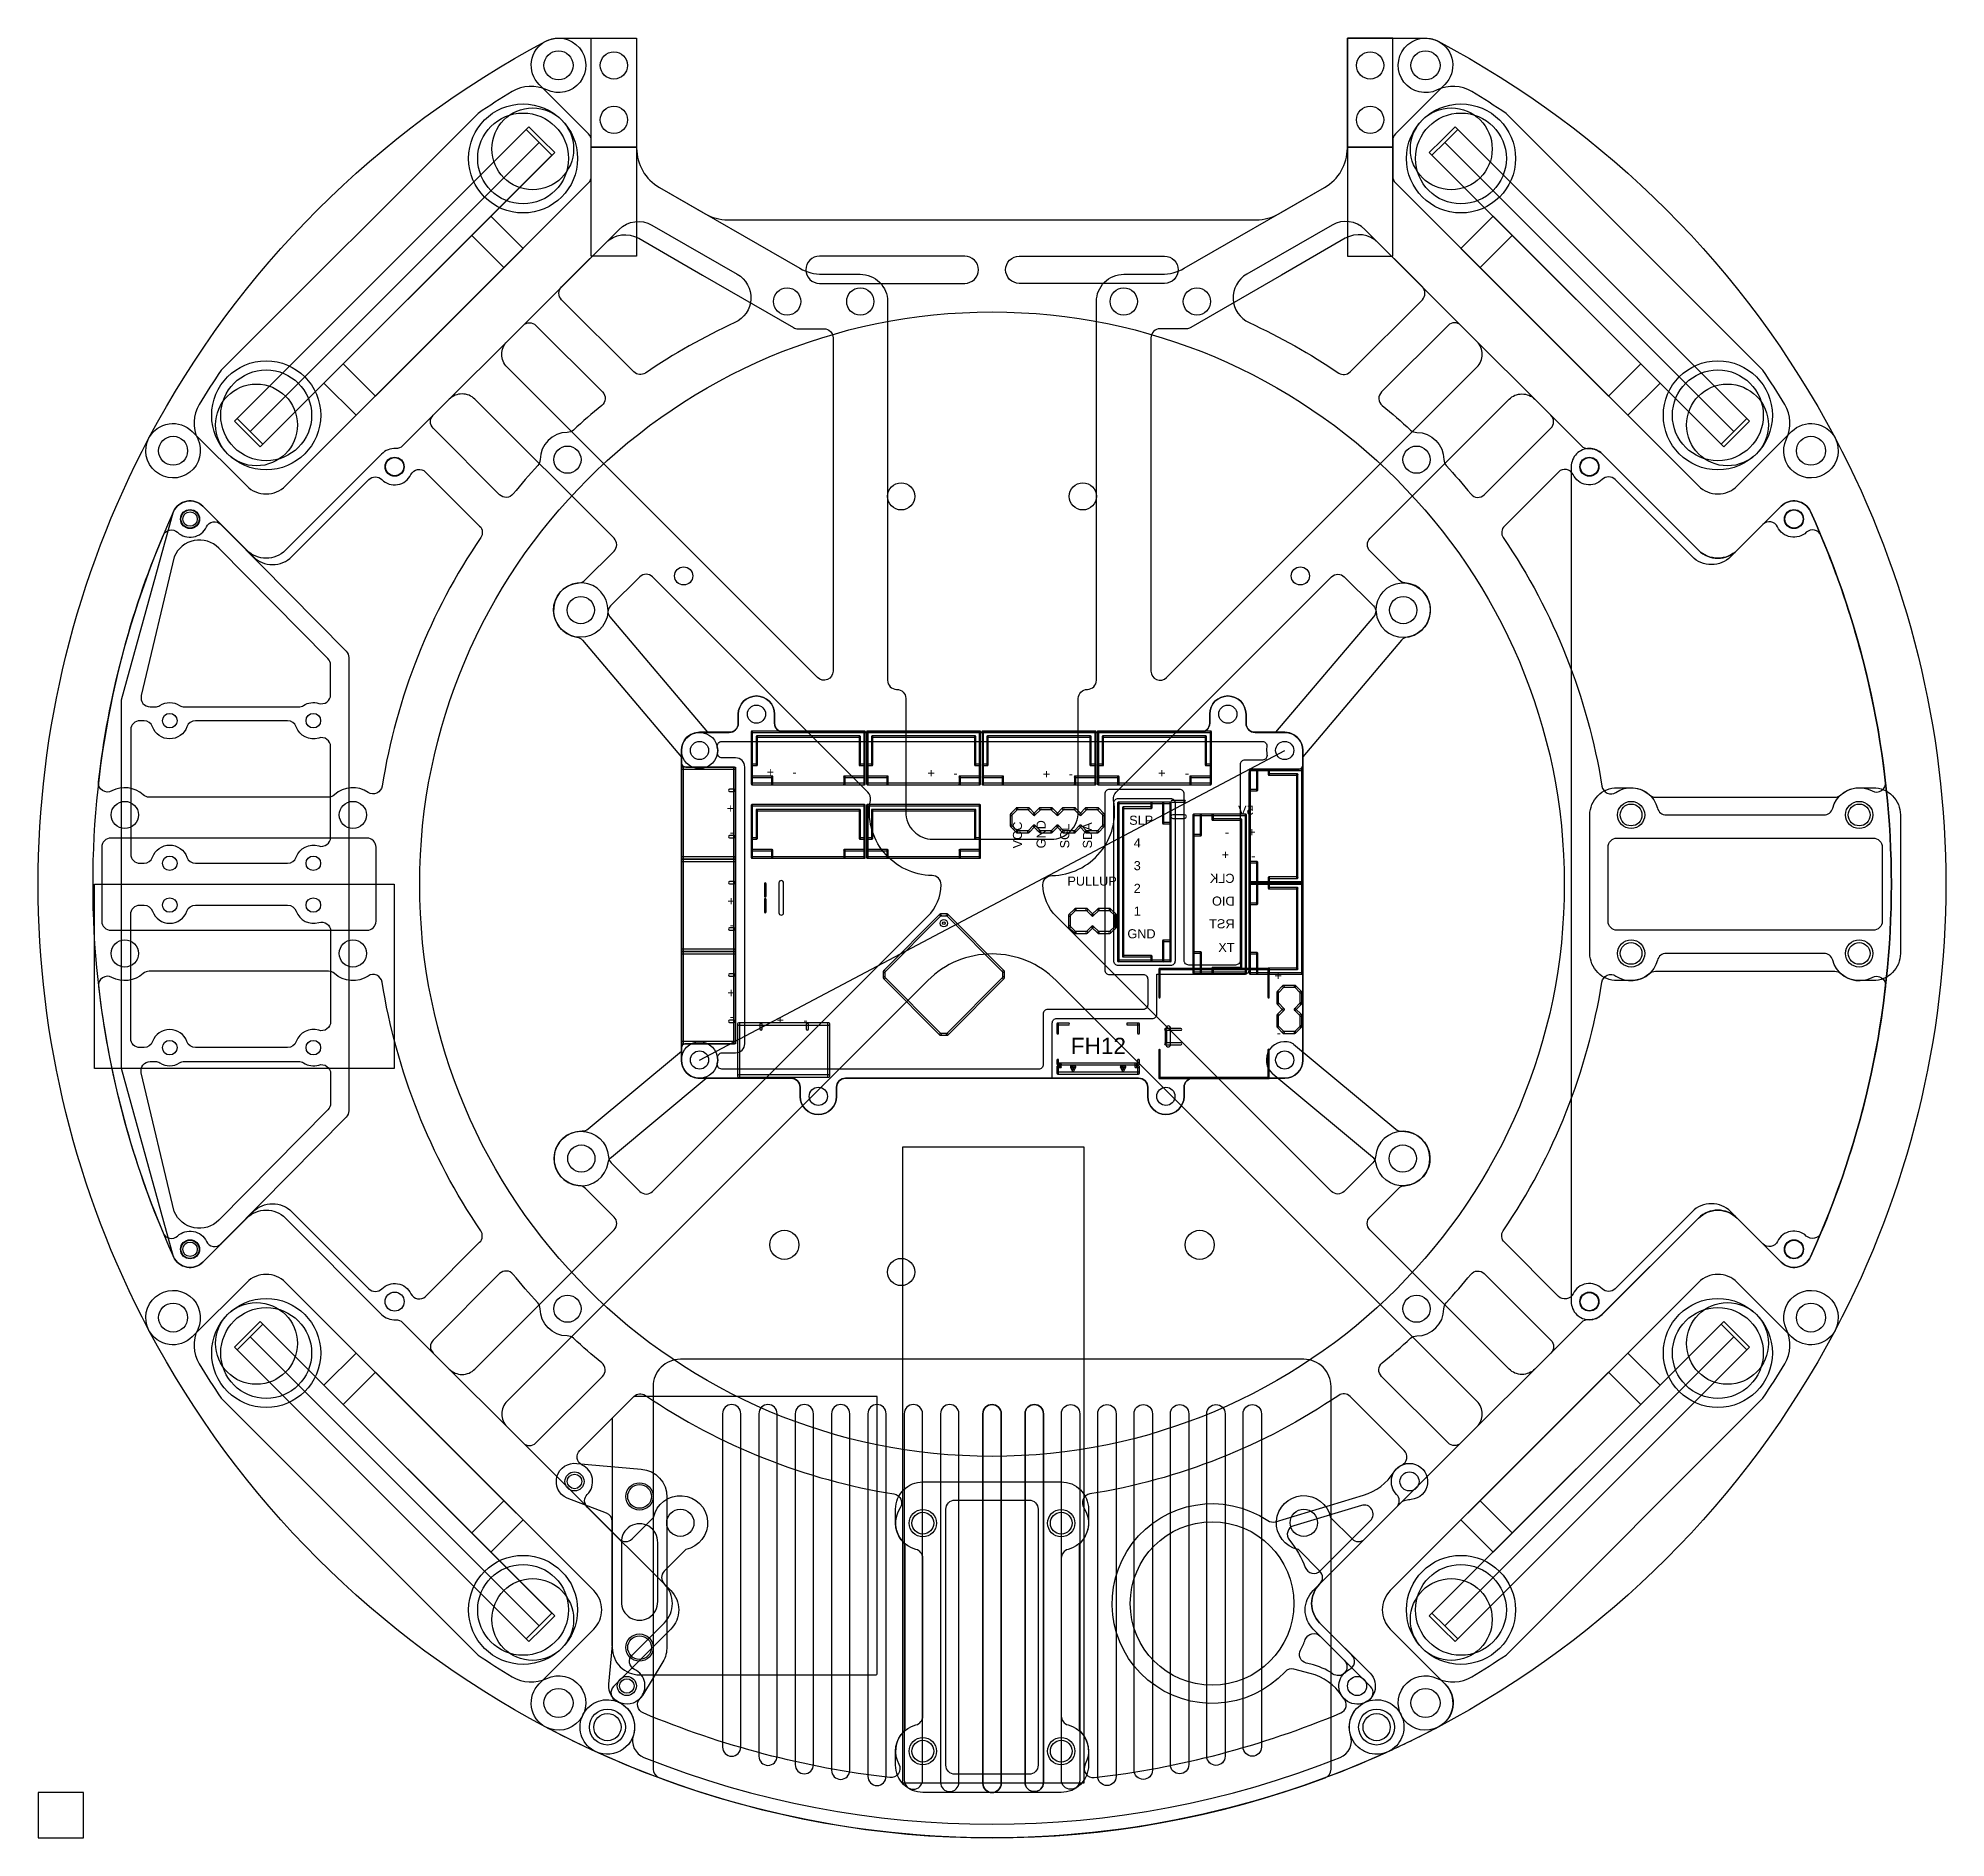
# Model space of a CAD drawing. Header units: inches. Extents: x 0 to 552, y 0 to 501.
# Drawn here: x 341.8 to 551.8, y 216.8 to 414.9 of the extents above; entities that cross this region are included whole.
import ezdxf

# ---------------------------------------------------------------- set-up
doc = ezdxf.new("R2010")
doc.units = ezdxf.units.IN
doc.header["$MEASUREMENT"] = 0
for name, color, linetype in [('2段目', 200, 'Continuous'), ('3段目', 1, 'Continuous'), ('omni wheel', 4, 'Continuous'), ('omni2', 4, 'Continuous'), ('カバー', 6, 'Continuous'), ('キッカー', 2, 'Continuous'), ('ラインセンサ', 3, 'Continuous'), ('基板', 4, 'Continuous'), ('穴', 3, 'Continuous'), ('足回り', 240, 'Continuous'), ('部品', 2, 'Continuous')]:
    doc.layers.add(name, color=color, linetype=linetype)
doc.styles.get("Standard").update_dxf_attribs({"font": 'arial.ttf'})

msp = doc.modelspace()

# ---------------------------------------------------------------- texts
at = {"layer": '基板', "text_generation_flag": 2}
for s, p in [('+', (422.85, 333.6)), ('-', (425.35, 333.6)), ('+', (440.55, 333.5)), ('-', (443.05, 333.5)), ('+', (453.25, 333.4)), ('+', (465.95, 333.5)), ('-', (468.55, 333.5)), ('-', (455.75, 333.4)), ('+', (418.45, 329.6)), ('5V', (475.65, 329.4)), ('+', (475.85, 327)), ('-', (418.45, 327)), ('-', (472.95, 327)), ('+', (472.95, 324.5)), ('-', (475.85, 324.4)), ('CLK', (473.55, 321.9)), ('+', (418.55, 319.4)), ('DIO', (473.55, 319.4)), ('-', (418.45, 316.8)), ('RST', (473.55, 316.9)), ('TX', (473.55, 314.3)), ('+', (478.75, 311.2)), ('+', (418.55, 309.3)), ('-', (418.45, 306.7)), ('+', (423.95, 306.3)), ('-', (426.55, 306.3)), ('-', (478.65, 304.9))]:
    msp.add_text(s, height=1, dxfattribs=at).set_placement(p)
at = {"layer": '基板'}
for s, p in [('VCC', (450.15, 325.7)), ('GND', (452.75, 325.7)), ('SCL', (455.35, 325.7)), ('SDA', (457.85, 325.7))]:
    msp.add_text(s, height=1, rotation=90, dxfattribs=at).set_placement(p)
for s, height, p in [('SLP', 1, (461.95, 328.3)), ('4', 1, (462.45, 325.8)), ('3', 1, (462.45, 323.3)), ('PULLUP', 1, (455.15, 321.6)), ('2', 1, (462.45, 320.8)), ('1', 1, (462.45, 318.3)), ('GND', 1, (461.75, 315.8)), ('FH12', 1.778, (455.52, 303.07))]:
    msp.add_text(s, height=height, dxfattribs=at).set_placement(p)

# ---------------------------------------------------------------- blocks, each defined once
blk = doc.blocks.new('RECT')
blk.add_solid([(-0.5, -0.5), (0.5, -0.5), (-0.5, 0.5), (0.5, 0.5)])

# ---------------------------------------------------------------- linework, layer by layer
for points in [[(397.72, 228.96, -0.504614), (397.01, 233.73), (403.01, 239.74, 0.414214), (403.01, 243.98), (386.04, 260.95), (369.07, 277.92, 0.414214), (364.82, 277.92), (358.82, 271.92, -0.504614), (354.05, 272.63, -0.248358), (354.05, 370.89, -0.504614), (358.82, 371.6), (364.82, 365.6, 0.414214), (369.07, 365.6), (386.04, 382.57), (402.44, 398.97, 0.198912), (402.73, 399.68), (402.73, 403.65, 0.198912), (402.44, 404.36), (397.01, 409.79, -0.504614), (397.72, 414.56), (397.72, 414.56, -0.122321), (399.13, 414.91), (407.73, 414.91), (407.73, 402.8, 0.268352), (410.24, 398.47), (415.26, 395.57, 0.131271), (417.76, 394.91), (475.94, 394.91, 0.131271), (478.43, 395.57), (483.46, 398.47, 0.268352), (485.97, 402.8), (485.97, 414.91), (494.57, 414.91, -0.122321), (495.97, 414.56), (495.97, 414.56, -0.504614), (496.69, 409.79), (491.26, 404.36, 0.198912), (490.97, 403.65), (490.97, 399.68, 0.198912), (491.26, 398.97), (507.66, 382.57), (524.63, 365.6, 0.414214), (528.87, 365.6), (534.87, 371.6, -0.504614), (539.65, 370.89, -0.248358), (539.65, 272.63, -0.504614), (534.87, 271.92), (528.87, 277.92, 0.414214), (524.63, 277.92), (507.66, 260.95), (490.69, 243.98, 0.414214), (490.69, 239.74), (496.69, 233.73, -0.504614), (495.97, 228.96, -0.248358), (397.72, 228.96)], [(427.85, 387.91), (443.85, 387.91, 0.414214), (445.35, 389.41), (445.35, 389.41, 0.414214), (443.85, 390.91), (427.85, 390.91, 0.414214), (426.35, 389.41), (426.35, 389.41, 0.414214), (427.85, 387.91)], [(465.85, 387.91), (449.85, 387.91, -0.414214), (448.35, 389.41), (448.35, 389.41, -0.414214), (449.85, 390.91), (465.85, 390.91, -0.414214), (467.35, 389.41), (467.35, 389.41, -0.414214), (465.85, 387.91)], [(354.08, 331.34, -0.186551), (353.41, 331.6, 0.318713), (349.96, 332.02, -0.606623), (348.49, 333.01, -0.071214), (355.6, 360.15, -0.522233), (357.2, 360.5, 0.507276), (360.37, 361.09, -0.517638), (361.98, 361.37), (365.53, 357.82, 0.414214), (369.77, 357.82), (378.26, 366.31, -0.414214), (379.67, 366.31, 0.517638), (382.89, 366.86, -0.517638), (384.5, 367.14), (390.45, 361.19, -0.359722), (390.57, 359.92, 0.109571), (379.71, 332.55, -0.546607), (378.17, 331.87, 0.344527), (374.48, 331.6, -0.186551), (373.81, 331.34), (354.08, 331.34)], [(539.62, 331.34, 0.186551), (540.29, 331.6, -0.318713), (543.74, 332.02, 0.606623), (545.21, 333.01, 0.071214), (538.1, 360.15, 0.522233), (536.49, 360.5, -0.507276), (533.32, 361.09, 0.517638), (531.71, 361.37), (528.17, 357.82, -0.414214), (523.92, 357.82), (515.44, 366.31, 0.414214), (514.02, 366.31, -0.517638), (510.81, 366.86, 0.517638), (509.2, 367.14), (503.25, 361.19, 0.359722), (503.13, 359.92, -0.109571), (513.99, 332.55, 0.546607), (515.53, 331.87, -0.344527), (519.22, 331.6, 0.186551), (519.89, 331.34), (539.62, 331.34)], [(354.08, 312.18, 0.186551), (353.41, 311.92, -0.318713), (349.96, 311.5, 0.606623), (348.49, 310.51, 0.071214), (355.6, 283.37, 0.522233), (357.2, 283.02, -0.507276), (360.37, 282.43, 0.517638), (361.98, 282.15), (365.53, 285.7, -0.414214), (369.77, 285.7), (378.26, 277.21, 0.414214), (379.67, 277.21, -0.517638), (382.89, 276.66, 0.517638), (384.5, 276.38), (390.45, 282.33, 0.359722), (390.57, 283.6, -0.109571), (379.71, 310.97, 0.546607), (378.17, 311.65, -0.344527), (374.48, 311.92, 0.186551), (373.81, 312.18), (354.08, 312.18)], [(539.62, 312.18, -0.186551), (540.29, 311.92, 0.318713), (543.74, 311.5, -0.606623), (545.21, 310.51, -0.071214), (538.1, 283.37, -0.522233), (536.49, 283.02, 0.507276), (533.32, 282.43, -0.517638), (531.71, 282.15), (528.17, 285.7, 0.414214), (523.92, 285.7), (515.44, 277.21, -0.414214), (514.02, 277.21, 0.517638), (510.81, 276.66, -0.517638), (509.2, 276.38), (503.25, 282.33, -0.359722), (503.13, 283.6, 0.109571), (513.99, 310.97, -0.546607), (515.53, 311.65, 0.344527), (519.22, 311.92, -0.186551), (519.89, 312.18), (539.62, 312.18)], [(437.27, 228.99, -0.186551), (437.01, 228.32, 0.318713), (436.59, 224.87, -0.606623), (435.6, 223.4, -0.071214), (408.45, 230.51, -0.522233), (408.11, 232.11, 0.507276), (407.51, 235.29, -0.517638), (407.24, 236.89), (410.79, 240.44, 0.414214), (410.79, 244.69), (402.3, 253.17, -0.414214), (402.3, 254.58, 0.517638), (401.75, 257.8, -0.517638), (401.47, 259.41), (407.42, 265.36, -0.359722), (408.69, 265.48, 0.109571), (436.06, 254.62, -0.546607), (436.73, 253.08, 0.344527), (437.01, 249.39, -0.186551), (437.27, 248.72), (437.27, 228.99)], [(456.43, 228.99, 0.186551), (456.69, 228.32, -0.318713), (457.11, 224.87, 0.606623), (458.1, 223.4, 0.071214), (485.24, 230.51, 0.522233), (485.58, 232.11, -0.507276), (486.18, 235.29, 0.517638), (486.46, 236.89), (482.91, 240.44, -0.414214), (482.91, 244.69), (491.39, 253.17, 0.414214), (491.39, 254.58, -0.517638), (491.95, 257.8, 0.517638), (492.22, 259.41), (486.28, 265.36, 0.359722), (485.01, 265.48, -0.109571), (457.63, 254.62, 0.546607), (456.96, 253.08, -0.344527), (456.69, 249.39, 0.186551), (456.43, 248.72), (456.43, 228.99)]]:
    msp.add_lwpolyline(points, format="xyb")
for points in [[(407.42, 378.16), (399.47, 386.11, -0.414214), (399.47, 387.52), (405.8, 393.85, -0.339036), (409.41, 394.32), (418.8, 388.92, -0.609794), (418.55, 383.59, 0.0417), (408.69, 378.04, -0.359722)], [(486.28, 378.16), (494.22, 386.11, 0.414214), (494.22, 387.52), (487.9, 393.85, 0.339036), (484.28, 394.32), (474.89, 388.92, 0.609794), (475.14, 383.59, -0.0417), (485.01, 378.04, 0.359722)], [(396.84, 367.84, 0.015213), (394.13, 364.72, -0.444308), (392.65, 364.64), (385.33, 371.96, -0.414214), (385.33, 373.38), (395.23, 383.28, -0.414214), (396.64, 383.28), (403.97, 375.96, -0.444308), (403.89, 374.47, 0.015213), (400.77, 371.76, -0.187032), (400.09, 371.5, 0.411277), (397.11, 368.51, -0.187032)], [(496.85, 367.84, -0.015213), (499.56, 364.72, 0.444308), (501.04, 364.64), (508.37, 371.96, 0.414214), (508.37, 373.38), (498.47, 383.28, 0.414214), (497.05, 383.28), (489.73, 375.96, 0.444308), (489.8, 374.47, -0.015213), (492.93, 371.76, 0.187032), (493.6, 371.5, -0.411277), (496.59, 368.51, 0.187032)], [(378.04, 326.84), (349.85, 326.84, 0.414214), (348.85, 325.84), (348.85, 317.68, 0.414214), (349.85, 316.68), (378.04, 316.68, 0.414214), (379.04, 317.68), (379.04, 325.84, 0.414214)], [(515.66, 326.84), (543.85, 326.84, -0.414214), (544.85, 325.84), (544.85, 317.68, -0.414214), (543.85, 316.68), (515.66, 316.68, -0.414214), (514.66, 317.68), (514.66, 325.84, -0.414214)], [(396.84, 275.68, -0.015213), (394.13, 278.8, 0.444308), (392.65, 278.88), (385.33, 271.56, 0.414214), (385.33, 270.14), (395.23, 260.24, 0.414214), (396.64, 260.24), (403.97, 267.56, 0.444308), (403.89, 269.05, -0.015213), (400.77, 271.76, 0.187032), (400.09, 272.02, -0.411277), (397.11, 275.01, 0.187032)], [(496.85, 275.68, 0.015213), (499.56, 278.8, -0.444308), (501.04, 278.88), (508.37, 271.56, -0.414214), (508.37, 270.14), (498.47, 260.24, -0.414214), (497.05, 260.24), (489.73, 267.56, -0.444308), (489.8, 269.05, 0.015213), (492.93, 271.76, -0.187032), (493.6, 272.02, 0.411277), (496.59, 275.01, -0.187032)], [(451.93, 252.95), (451.93, 224.76, -0.414214), (450.93, 223.76), (442.77, 223.76, -0.414214), (441.77, 224.76), (441.77, 252.95, -0.414214), (442.77, 253.95), (450.93, 253.95, -0.414214)]]:
    msp.add_lwpolyline(points, format="xyb", close=True)
msp.add_circle((446.85, 321.76), 63)
at = {"layer": '2段目'}
msp.add_lwpolyline([(397.72, 228.96, -0.504624), (397.01, 233.73), (403.01, 239.74, 0.414214), (403.01, 243.98), (386.04, 260.95), (369.07, 277.92, 0.414214), (364.82, 277.92), (358.82, 271.92, -0.504614), (354.05, 272.63, -0.248358), (354.05, 370.89, -0.504614), (358.82, 371.6), (364.82, 365.6, 0.414214), (369.07, 365.6), (386.04, 382.57), (402.44, 398.97, 0.198912), (402.73, 399.68), (402.73, 403.65, 0.198912), (402.44, 404.36), (397.01, 409.79, -0.504614), (397.72, 414.56), (397.72, 414.56, -0.122321), (399.13, 414.91), (402.73, 414.91), (407.73, 414.91), (407.73, 402.8, 0.268352), (410.24, 398.47), (425.69, 389.57, 0.131271), (428.18, 388.91), (432.35, 388.91, -0.414214), (435.35, 385.91), (435.35, 344.21, 0.414214), (436.35, 343.21), (436.35, 343.21, -0.414214), (437.35, 342.21), (437.35, 329.71, 0.414214), (440.35, 326.71), (442.35, 326.71), (451.35, 326.71), (453.35, 326.71, 0.414214), (456.35, 329.71), (456.35, 342.21, -0.414214), (457.35, 343.21), (457.35, 343.21, 0.414214), (458.35, 344.21), (458.35, 385.91, -0.414214), (461.35, 388.91), (465.51, 388.91, 0.131271), (468.01, 389.57), (483.46, 398.47, 0.268352), (485.97, 402.8), (485.97, 414.91), (494.57, 414.91, -0.122321), (495.97, 414.56), (495.97, 414.56, -0.504614), (496.69, 409.79), (491.26, 404.36, 0.198912), (490.97, 403.65), (490.97, 399.68, 0.198912), (491.26, 398.97), (507.66, 382.57), (524.63, 365.6, 0.414214), (528.87, 365.6), (534.87, 371.6, -0.504614), (539.65, 370.89, -0.248358), (539.65, 272.63, -0.504614), (534.87, 271.92), (528.87, 277.92, 0.414214), (524.63, 277.92), (507.66, 260.95), (490.69, 243.98, 0.414214), (490.69, 239.74), (496.69, 233.73, -0.523735), (495.97, 228.96, -0.014709), (490.43, 226.23, -1), (487.94, 231.69, 0.000765), (488.22, 231.82, 0.522233), (488.51, 233.43), (482.2, 239.74, -0.414214), (482.2, 243.98), (482.94, 244.72, 0.414214), (482.94, 246.13), (480.57, 248.5, -1.863325), (484.11, 252.04), (486.48, 249.67, 0.414214), (487.89, 249.67), (500.23, 262.01, 0.414214), (500.23, 264.84), (453.92, 311.15, 0.198912), (446.85, 314.08, 0.198912), (439.78, 311.15), (393.46, 264.84, 0.414214), (393.46, 262.01), (405.81, 249.67, 0.414214), (407.22, 249.67), (409.6, 252.04, -1.863325), (413.13, 248.5), (410.76, 246.13, 0.414236), (410.76, 244.72), (411.49, 243.98, -0.414214), (411.49, 239.74), (405.19, 233.43, 0.522233), (405.48, 231.82, 0.000765), (405.75, 231.69, -1), (403.26, 226.23, -0.014709), (397.72, 228.96)], format="xyb", dxfattribs=at)
for points in [[(427.64, 344.5), (393.46, 378.68, -0.414214), (393.46, 381.51), (404.34, 392.39, -0.339454), (407.96, 392.87), (414.97, 388.82), (424.98, 383.04, 0.131652), (425.48, 382.91), (428.35, 382.91, -0.414214), (429.35, 381.91), (429.35, 345.21, -0.668179)], [(466.06, 344.5), (500.23, 378.68, 0.414214), (500.23, 381.51), (489.36, 392.39, 0.339454), (485.73, 392.87), (478.73, 388.82), (468.72, 383.04, -0.131652), (468.22, 382.91), (465.35, 382.91, 0.414214), (464.35, 381.91), (464.35, 345.21, 0.668179)], [(381.96, 273.51), (387.1, 268.37, 0.414214), (389.93, 268.37), (405.25, 283.7, 0.414214), (405.25, 285.11), (402.09, 288.26, 0.182676), (401.45, 288.56, -2.21525), (404.63, 291.74, 0.182676), (404.92, 291.09), (408.08, 287.94, 0.414214), (409.49, 287.94), (439.78, 318.22, 0.195579), (441.24, 321.7, 0.414057), (440.25, 322.71, -0.465237), (433.47, 330.99, 0.247309), (433.19, 331.88), (409.48, 355.59, 0.414214), (408.07, 355.59), (404.87, 352.39, 0.182676), (404.57, 351.75, -2.21525), (401.39, 354.93, 0.182676), (402.04, 355.22), (405.24, 358.42, 0.414214), (405.24, 359.84), (389.93, 375.15, 0.414214), (387.1, 375.15), (381.96, 370.01, -0.213422), (381.2, 369.72, 0.215267), (379.66, 369.12), (369.07, 358.53, -0.414212), (364.82, 358.53), (364.82, 358.53), (359.98, 363.37, 0.523448), (356.75, 362.78, 0.216949), (356.75, 280.73, 0.523448), (359.98, 280.15), (364.82, 284.99), (364.82, 284.99, -0.414212), (369.07, 284.99), (379.66, 274.39, 0.215267), (381.2, 273.8, -0.213423)], [(511.74, 273.51), (506.6, 268.37, -0.414214), (503.77, 268.37), (488.45, 283.7, -0.414214), (488.45, 285.11), (491.6, 288.27, -0.182676), (492.25, 288.56, 2.21525), (489.07, 291.74, -0.182676), (488.78, 291.09), (485.62, 287.94, -0.414214), (484.21, 287.94), (453.92, 318.22, -0.195579), (452.46, 321.7, -0.414057), (453.44, 322.71, 0.465237), (460.23, 330.99, -0.247309), (460.51, 331.88), (484.22, 355.59, -0.414214), (485.63, 355.59), (488.83, 352.39, -0.182676), (489.12, 351.75, 2.21525), (492.3, 354.93, -0.182676), (491.66, 355.22), (488.46, 358.42, -0.414214), (488.46, 359.84), (503.77, 375.15, -0.414214), (506.6, 375.15), (511.74, 370.01, 0.213422), (512.5, 369.72, -0.215267), (514.03, 369.13), (524.63, 358.53, 0.414212), (528.87, 358.53), (528.87, 358.53), (533.71, 363.37, -0.523448), (536.95, 362.79, -0.216949), (536.95, 280.74, -0.523448), (533.71, 280.15), (528.87, 284.99), (528.87, 284.99, 0.414212), (524.63, 284.99), (514.03, 274.4, -0.215267), (512.5, 273.8, 0.213423)]]:
    msp.add_lwpolyline(points, format="xyb", close=True, dxfattribs=at)
at = {"layer": '3段目'}
msp.add_lwpolyline([(341.85, 216.76), (346.85, 216.76), (346.85, 221.76), (341.85, 221.76)], close=True, dxfattribs=at)
for centre in [(423.99, 282.05), (469.71, 282.05)]:
    msp.add_circle(centre, 1.6, dxfattribs=at)
at = {"layer": 'omni wheel'}
for p, q in [((365.18, 371.61), (397, 403.43)), ((528.52, 371.61), (496.7, 403.43)), ((365.18, 271.91), (397, 240.09)), ((528.52, 271.91), (496.7, 240.09))]:
    msp.add_line(p, q, dxfattribs=at)
for points in [[(365.18, 371.61), (363.76, 373.03), (395.58, 404.85), (397, 403.43), (398.41, 402.02), (366.59, 370.2)], [(528.52, 371.61), (529.93, 373.03), (498.11, 404.85), (496.7, 403.43), (495.28, 402.02), (527.1, 370.2)], [(395.23, 391.76), (376.84, 373.38), (373.31, 376.91), (391.69, 395.3)], [(498.47, 391.76), (516.85, 373.38), (520.39, 376.91), (502, 395.3)], [(365.18, 271.91), (363.76, 270.49), (395.58, 238.68), (397, 240.09), (398.41, 241.5), (366.59, 273.32)], [(528.52, 271.91), (529.93, 270.49), (498.11, 238.68), (496.7, 240.09), (495.28, 241.5), (527.1, 273.32)], [(395.23, 251.76), (376.84, 270.14), (373.31, 266.61), (391.69, 248.22)], [(498.47, 251.76), (516.85, 270.14), (520.39, 266.61), (502, 248.22)]]:
    msp.add_lwpolyline(points, close=True, dxfattribs=at)
for centre, radius in [((395.23, 401.66), 6), ((498.47, 401.66), 6), ((395.23, 401.66), 5), ((498.47, 401.66), 5), ((366.95, 373.38), 6), ((366.95, 373.38), 5), ((526.75, 373.38), 6), ((526.75, 373.38), 5), ((366.95, 270.14), 6), ((366.95, 270.14), 5), ((526.75, 270.14), 6), ((526.75, 270.14), 5), ((395.23, 241.86), 6), ((498.47, 241.86), 6), ((395.23, 241.86), 5), ((498.47, 241.86), 5)]:
    msp.add_circle(centre, radius, dxfattribs=at)
at = {"layer": 'omni2'}
for points in [[(397.29, 403.73), (395.88, 405.14), (363.47, 372.73), (364.88, 371.31), (366.29, 369.9), (398.71, 402.31)], [(496.4, 403.73), (497.82, 405.14), (530.23, 372.73), (528.82, 371.31), (527.4, 369.9), (494.99, 402.31)], [(393.11, 389.64), (389.57, 393.18), (375.43, 379.04), (378.97, 375.5)], [(500.59, 389.64), (504.12, 393.18), (518.27, 379.04), (514.73, 375.5)], [(397.29, 239.79), (395.88, 238.38), (363.47, 270.79), (364.88, 272.21), (366.29, 273.62), (398.71, 241.21)], [(496.4, 239.79), (497.82, 238.38), (530.23, 270.79), (528.82, 272.21), (527.4, 273.62), (494.99, 241.21)], [(393.11, 253.88), (389.57, 250.34), (375.43, 264.48), (378.97, 268.02)], [(500.59, 253.88), (504.12, 250.34), (518.27, 264.48), (514.73, 268.02)]]:
    msp.add_lwpolyline(points, close=True, dxfattribs=at)
for centre in [(396.29, 402.72), (497.41, 402.72), (365.88, 372.32), (527.81, 372.32), (365.88, 271.2), (527.81, 271.2), (396.29, 240.8), (497.41, 240.8)]:
    msp.add_circle(centre, 4.5, dxfattribs=at)
at = {"layer": 'カバー'}
msp.add_line((409.54, 223.64), (409.54, 223.64), dxfattribs=at)
for points in [[(361.98, 378.34, 0.010928), (359.59, 374.58, 0.253098), (359.41, 370.78, -1.624211), (354.05, 370.89, -0.150385), (397.72, 414.56, -1.624211), (397.83, 409.2, 0.253098), (394.03, 409.02, 0.010928), (390.27, 406.63)], [(503.43, 406.63, 0.010928), (499.67, 409.02, 0.253098), (495.87, 409.2, -1.624211), (495.97, 414.56, -0.150385), (539.65, 370.89, -1.624211), (534.29, 370.78, 0.253098), (534.11, 374.58, 0.010928), (531.72, 378.34)], [(468, 313.36), (468, 331.7, 0.414214), (467.5, 332.2), (459.76, 332.2, 0.414214), (459.26, 331.7), (459.26, 312.31, 0.414214), (459.76, 311.81), (463.49, 311.81, -0.414214), (463.99, 311.31), (463.99, 308.47, -0.414214), (463.49, 307.97), (452.98, 307.97, 0.414214), (452.48, 307.47), (452.48, 301.9, -0.414214), (451.98, 301.4), (417.1, 301.4, -0.474505), (416.61, 302, 0.078743), (416.64, 302.63, -0.447694), (417.14, 303.19), (418.63, 303.19, 0.414214), (419.63, 304.19), (419.63, 334.66, 0.414214), (418.63, 335.66), (417.13, 335.66, -0.451787), (416.64, 336.22, 0.08222), (416.61, 336.88, -0.474566), (417.1, 337.48), (476.62, 337.48, -0.474545), (477.11, 336.88, 0.105744), (477.12, 336.04, -0.480189), (476.63, 335.43), (474.66, 335.43, 0.414214), (474.16, 334.93), (474.16, 313.36, -0.414214), (473.66, 312.86), (468.5, 312.86, -0.414214)], [(466.5, 312.81), (460.76, 312.81, -0.414214), (460.26, 313.31), (460.26, 330.7, -0.414214), (460.76, 331.2), (466.5, 331.2, -0.414214), (467, 330.7), (467, 313.31, -0.414214)], [(390.27, 236.89, 0.010928), (394.03, 234.5, 0.253098), (397.83, 234.32, -1.624211), (397.72, 228.96, -0.150385), (354.05, 272.63, -1.624211), (359.41, 272.74, 0.253098), (359.59, 268.94, 0.010928), (361.98, 265.18)], [(531.72, 265.18, 0.010928), (534.11, 268.94, 0.253098), (534.29, 272.74, -1.624211), (539.65, 272.63, -0.150385), (495.97, 228.96, -1.624211), (495.87, 234.32, 0.253098), (499.67, 234.5, 0.010928), (503.43, 236.89)], [(484.17, 224.31), (484.17, 251.45), (484.17, 266.45, 0.414214), (481.17, 269.45), (412.54, 269.45, 0.414214), (409.54, 266.45), (409.54, 251.45), (409.54, 224.33, 0.312946), (410.19, 223.39, 0.18058), (483.52, 223.37, 0.313123)], [(419.2, 226.76), (419.2, 263.45, 1), (417.18, 263.45), (417.18, 226.76, 1)], [(423.2, 225.75), (423.2, 263.45, 1), (421.18, 263.45), (421.18, 225.75, 1)], [(427.2, 224.82), (427.2, 263.45, 1), (425.18, 263.45), (425.18, 224.82, 1)], [(431.2, 224.21), (431.2, 263.45, 1), (429.18, 263.45), (429.18, 224.21, 1)], [(435.2, 223.53), (435.2, 263.45, 1), (433.18, 263.45), (433.18, 223.53, 1)], [(439.2, 223.12), (439.2, 263.45, 1), (437.18, 263.45), (437.18, 223.12, 1)], [(443.2, 222.86), (443.2, 263.45, 1), (441.18, 263.45), (441.18, 222.86, 1)], [(447.86, 222.76), (447.86, 263.45, 1), (445.84, 263.45), (445.84, 222.76, 1)], [(445.84, 222.76), (445.84, 263.45, -1), (447.86, 263.45), (447.86, 222.76, -1)], [(452.51, 222.86), (452.51, 263.45, 1), (450.49, 263.45), (450.49, 222.86, 1)], [(450.49, 222.86), (450.49, 263.45, -1), (452.51, 263.45), (452.51, 222.86, -1)], [(454.49, 223.12), (454.49, 263.45, -1), (456.51, 263.45), (456.51, 223.12, -1)], [(458.49, 223.53), (458.49, 263.45, -1), (460.51, 263.45), (460.51, 223.53, -1)], [(462.49, 224.21), (462.49, 263.45, -1), (464.51, 263.45), (464.51, 224.21, -1)], [(466.49, 224.82), (466.49, 263.45, -1), (468.51, 263.45), (468.51, 224.82, -1)], [(470.49, 225.75), (470.49, 263.45, -1), (472.51, 263.45), (472.51, 225.75, -1)], [(474.49, 226.76), (474.49, 263.45, -1), (476.51, 263.45), (476.51, 226.76, -1)], [(407.37, 228.07, 0.392215), (408.54, 225.61, 0.191871), (485.16, 225.61, 0.392215), (486.32, 228.07, -2.216345), (490.43, 226.23, -0.217346), (403.26, 226.23, -2.216345)]]:
    msp.add_lwpolyline(points, format="xyb", close=True, dxfattribs=at)
for points in [[(415.58, 338.48), (404.82, 351.21, -0.182676), (404.58, 351.87, 2.21525), (401.14, 348.97, -0.182676), (401.76, 348.63), (412.65, 335.74)], [(478.11, 338.48), (488.88, 351.21, 0.182676), (489.12, 351.87, -2.21525), (492.55, 348.97, 0.182676), (491.93, 348.63), (481.07, 335.77)], [(412.65, 336.48), (412.65, 335.16, 0.414214), (413.15, 334.66), (418.63, 334.66), (418.63, 304.19), (413.15, 304.19, 0.414214), (412.65, 303.69), (412.65, 302.4, 0.414214), (414.65, 300.4), (424.73, 300.4, -0.414214), (425.73, 299.4), (425.73, 298.4, 1), (429.73, 298.4), (429.73, 299.4, -0.414213), (430.73, 300.4), (446.86, 300.4), (453.48, 300.4), (453.48, 306.47, -0.414214), (453.98, 306.97), (464.49, 306.97, 0.414214), (464.99, 307.47), (464.99, 311.86), (474.66, 311.86, 0.414214), (475.16, 312.36), (475.16, 333.93, -0.414214), (475.66, 334.43), (480.57, 334.43, 0.414214), (481.07, 334.93), (481.07, 336.48, 0.131707), (480.8, 337.48, 0.267892), (479.07, 338.48), (475.81, 338.48, -0.414213), (474.81, 339.48), (474.81, 340.48, 1), (470.81, 340.48), (470.81, 339.48, -0.414214), (469.81, 338.48), (446.86, 338.48), (423.92, 338.48, -0.414214), (422.92, 339.48), (422.92, 340.48, 1), (418.92, 340.48), (418.92, 339.48, -0.414213), (417.92, 338.48), (414.65, 338.48, 0.414214), (412.65, 336.48)], [(412.65, 303.34), (402.39, 294.78, -0.182676), (401.72, 294.55, 2.21525), (404.6, 291.09, -0.182676), (404.95, 291.71), (415.38, 300.4)], [(480.05, 304.16), (491.31, 294.78, 0.182676), (491.98, 294.55, -2.21525), (489.1, 291.09, 0.182676), (488.75, 291.71), (477.78, 300.85)]]:
    msp.add_lwpolyline(points, format="xyb", dxfattribs=at)
for centre, radius in [((401.58, 351.94), 1.5), ((492.12, 351.94), 1.5), ((420.92, 340.48), 1), ((472.81, 340.48), 1), ((414.65, 336.48), 2), ((414.65, 336.48), 1), ((479.07, 336.48), 1), ((414.65, 302.4), 2), ((414.65, 302.4), 1), ((427.73, 298.4), 1), ((401.64, 291.55), 1.5), ((492.06, 291.55), 1.5), ((412.54, 251.45), 1.5), ((481.17, 251.45), 1.5), ((404.51, 228.96), 1.98), ((489.19, 228.96), 1.98)]:
    msp.add_circle(centre, radius, dxfattribs=at)
msp.add_arc((479.07, 302.4), 2.02, 60.7486, 230.1791, dxfattribs=at)
at = {"layer": 'キッカー'}
for centre in [(424.29, 385.91), (469.41, 385.91)]:
    msp.add_circle(centre, 1.5, dxfattribs=at)
at = {"layer": 'ラインセンサ'}
for centre in [(412.91, 355.7), (480.79, 355.7)]:
    msp.add_circle(centre, 1, dxfattribs=at)
at = {"layer": '基板'}
msp.add_line((414.65, 302.4), (479.07, 336.48), dxfattribs=at)
for points in [[(510.61, 275.8, 0.198912), (511.2, 274.39, 0.414214), (514.02, 274.39), (524.63, 284.99, -0.414214), (528.87, 284.99), (533.71, 280.15, 0.523448), (536.95, 280.74, 0.216949), (536.95, 362.79, 0.523448), (533.71, 363.37), (528.87, 358.53, -0.414214), (524.63, 358.53), (514.02, 369.14, 0.414214), (511.2, 369.14), (511.2, 369.14, 0.198912), (510.61, 367.72)], [(422.92, 340.48, 1), (422.92, 340.48, 1), (418.92, 340.48, 1), (418.92, 340.48, -1)], [(474.81, 340.48, 1), (474.81, 340.48, 1), (470.81, 340.48, 1), (470.81, 340.48, -1)], [(418.92, 340.48), (418.92, 339.48, 1), (418.92, 339.48), (418.92, 340.48, 1)], [(422.92, 339.48), (422.92, 340.48, 1), (422.92, 340.48), (422.92, 339.48, 1)], [(470.81, 340.48), (470.81, 339.48, 1), (470.81, 339.48), (470.81, 340.48, 1)], [(474.81, 339.48), (474.81, 340.48, 1), (474.81, 340.48), (474.81, 339.48, 1)], [(414.65, 338.47, 1), (414.65, 338.48, 0.4142), (412.65, 336.48, 1), (412.65, 336.48, -0.4142)], [(417.92, 338.48), (414.65, 338.48, 1), (414.65, 338.47), (417.92, 338.47, 1)], [(417.92, 338.48, 1), (417.92, 338.47, 0.4142), (418.92, 339.48, 1), (418.92, 339.48, -0.4142)], [(420.42, 338.46), (432.82, 338.46, 1), (432.82, 338.62), (420.42, 338.62, 1)], [(420.5, 334.89), (420.5, 338.54, 1), (420.35, 338.54), (420.35, 334.89, 1)], [(422.92, 339.48, 1), (422.92, 339.48, 0.4142), (423.92, 338.47, 1), (423.92, 338.48, -0.4142)], [(446.86, 338.48), (423.92, 338.48, 1), (423.92, 338.47), (446.86, 338.47, 1)], [(432.9, 334.89), (432.9, 338.54, 1), (432.75, 338.54), (432.75, 334.89, 1)], [(433.12, 338.46), (445.52, 338.46, 1), (445.52, 338.62), (433.12, 338.62, 1)], [(433.2, 334.89), (433.2, 338.54, 1), (433.05, 338.54), (433.05, 334.89, 1)], [(445.6, 334.89), (445.6, 338.54, 1), (445.45, 338.54), (445.45, 334.89, 1)], [(445.82, 338.46), (458.22, 338.46, 1), (458.22, 338.62), (445.82, 338.62, 1)], [(445.9, 334.89), (445.9, 338.54, 1), (445.75, 338.54), (445.75, 334.89, 1)], [(469.81, 338.48), (446.86, 338.48, 1), (446.86, 338.47), (469.81, 338.47, 1)], [(458.3, 334.89), (458.3, 338.54, 1), (458.15, 338.54), (458.15, 334.89, 1)], [(458.52, 338.46), (470.92, 338.46, 1), (470.92, 338.62), (458.52, 338.62, 1)], [(458.6, 334.89), (458.6, 338.54, 1), (458.45, 338.54), (458.45, 334.89, 1)], [(469.81, 338.48, 1), (469.81, 338.47, 0.4142), (470.81, 339.48, 1), (470.81, 339.48, -0.4142)], [(471, 334.89), (471, 338.54, 1), (470.85, 338.54), (470.85, 334.89, 1)], [(474.81, 339.48, 1), (474.81, 339.48, 0.4142), (475.81, 338.47, 1), (475.81, 338.48, -0.4142)], [(479.07, 338.48), (475.81, 338.48, 1), (475.81, 338.47), (479.07, 338.47, 1)], [(481.07, 336.48, 1), (481.07, 336.48, 0.4142), (479.07, 338.48, 1), (479.07, 338.47, -0.4142)], [(412.65, 336.48), (412.65, 302.4, 1), (412.65, 302.4), (412.65, 336.48, 1)], [(432.3, 338.09), (420.95, 338.09, 1), (420.95, 337.94), (432.3, 337.94, 1)], [(420.87, 338.01), (420.87, 334.89, 1), (421.02, 334.89), (421.02, 338.01, 1)], [(432.37, 334.89), (432.37, 338.01, 1), (432.22, 338.01), (432.22, 334.89, 1)], [(445, 338.09), (433.65, 338.09, 1), (433.65, 337.94), (445, 337.94, 1)], [(433.57, 338.01), (433.57, 334.89, 1), (433.72, 334.89), (433.72, 338.01, 1)], [(445.07, 334.89), (445.07, 338.01, 1), (444.92, 338.01), (444.92, 334.89, 1)], [(457.7, 338.09), (446.35, 338.09, 1), (446.35, 337.94), (457.7, 337.94, 1)], [(446.27, 338.01), (446.27, 334.89, 1), (446.42, 334.89), (446.42, 338.01, 1)], [(457.77, 334.89), (457.77, 338.01, 1), (457.62, 338.01), (457.62, 334.89, 1)], [(470.4, 338.09), (459.05, 338.09, 1), (459.05, 337.94), (470.4, 337.94, 1)], [(458.97, 338.01), (458.97, 334.89, 1), (459.12, 334.89), (459.12, 338.01, 1)], [(470.47, 334.89), (470.47, 338.01, 1), (470.32, 338.01), (470.32, 334.89, 1)], [(481.07, 302.4), (481.07, 336.48, 1), (481.07, 336.48), (481.07, 302.4, 1)], [(418.5, 334.66), (412.75, 334.66, 1), (412.75, 334.41), (418.5, 334.41, 1)], [(412.63, 334.53), (412.63, 324.63, 1), (412.88, 324.63), (412.88, 334.53, 1)], [(418.63, 324.63), (418.63, 334.53, 1), (418.38, 334.53), (418.38, 324.63, 1)], [(420.5, 333.59), (420.5, 334.89, 1), (420.35, 334.89), (420.35, 333.59, 1)], [(420.95, 334.97), (420.42, 334.97, 1), (420.42, 334.81), (420.95, 334.81, 1)], [(432.82, 334.97), (432.3, 334.97, 1), (432.3, 334.81), (432.82, 334.81, 1)], [(432.9, 333.59), (432.9, 334.89, 1), (432.75, 334.89), (432.75, 333.59, 1)], [(433.2, 333.59), (433.2, 334.89, 1), (433.05, 334.89), (433.05, 333.59, 1)], [(433.65, 334.97), (433.12, 334.97, 1), (433.12, 334.81), (433.65, 334.81, 1)], [(445.52, 334.97), (445, 334.97, 1), (445, 334.81), (445.52, 334.81, 1)], [(445.6, 333.59), (445.6, 334.89, 1), (445.45, 334.89), (445.45, 333.59, 1)], [(445.9, 333.59), (445.9, 334.89, 1), (445.75, 334.89), (445.75, 333.59, 1)], [(446.35, 334.97), (445.82, 334.97, 1), (445.82, 334.81), (446.35, 334.81, 1)], [(458.22, 334.97), (457.7, 334.97, 1), (457.7, 334.81), (458.22, 334.81, 1)], [(458.3, 333.59), (458.3, 334.89, 1), (458.15, 334.89), (458.15, 333.59, 1)], [(458.6, 333.59), (458.6, 334.89, 1), (458.45, 334.89), (458.45, 333.59, 1)], [(459.05, 334.97), (458.52, 334.97, 1), (458.52, 334.81), (459.05, 334.81, 1)], [(470.92, 334.97), (470.4, 334.97, 1), (470.4, 334.81), (470.92, 334.81, 1)], [(471, 333.59), (471, 334.89, 1), (470.85, 334.89), (470.85, 333.59, 1)], [(475.31, 332.12), (475.31, 334.35, 1), (475.16, 334.35), (475.16, 332.12, 1)], [(475.23, 334.28), (476.03, 334.28, 1), (476.03, 334.43), (475.23, 334.43, 1)], [(476.03, 334.28), (477.33, 334.28, 1), (477.33, 334.43), (476.03, 334.43, 1)], [(476.11, 332.12), (476.11, 334.35, 1), (475.96, 334.35), (475.96, 332.12, 1)], [(477.33, 334.28), (480.98, 334.28, 1), (480.98, 334.43), (477.33, 334.43, 1)], [(477.41, 333.83), (477.41, 334.35, 1), (477.26, 334.35), (477.26, 333.83, 1)], [(480.46, 333.91), (477.33, 333.91, 1), (477.33, 333.75), (480.46, 333.75, 1)], [(480.53, 322.48), (480.53, 333.83, 1), (480.38, 333.83), (480.38, 322.48, 1)], [(480.91, 334.35), (480.91, 321.95, 1), (481.06, 321.95), (481.06, 334.35, 1)], [(418.45, 332.21), (417.95, 332.21, 1), (417.95, 331.96), (418.45, 331.96, 1)], [(420.5, 332.79), (420.5, 333.59, 1), (420.35, 333.59), (420.35, 332.79, 1)], [(422.65, 333.67), (420.42, 333.67, 1), (420.42, 333.51), (422.65, 333.51, 1)], [(422.65, 332.87), (420.42, 332.87, 1), (420.42, 332.71), (422.65, 332.71, 1)], [(422.73, 332.79), (422.73, 333.59, 1), (422.58, 333.59), (422.58, 332.79, 1)], [(430.59, 332.87), (422.65, 332.87, 1), (422.65, 332.71), (430.59, 332.71, 1)], [(432.82, 333.67), (430.59, 333.67, 1), (430.59, 333.51), (432.82, 333.51, 1)], [(430.52, 333.59), (430.52, 332.79, 1), (430.67, 332.79), (430.67, 333.59, 1)], [(432.82, 332.87), (430.59, 332.87, 1), (430.59, 332.71), (432.82, 332.71, 1)], [(432.9, 332.79), (432.9, 333.59, 1), (432.75, 333.59), (432.75, 332.79, 1)], [(433.2, 332.79), (433.2, 333.59, 1), (433.05, 333.59), (433.05, 332.79, 1)], [(435.35, 333.67), (433.12, 333.67, 1), (433.12, 333.51), (435.35, 333.51, 1)], [(435.35, 332.87), (433.12, 332.87, 1), (433.12, 332.71), (435.35, 332.71, 1)], [(435.43, 332.79), (435.43, 333.59, 1), (435.28, 333.59), (435.28, 332.79, 1)], [(443.29, 332.87), (435.35, 332.87, 1), (435.35, 332.71), (443.29, 332.71, 1)], [(445.52, 333.67), (443.29, 333.67, 1), (443.29, 333.51), (445.52, 333.51, 1)], [(443.22, 333.59), (443.22, 332.79, 1), (443.37, 332.79), (443.37, 333.59, 1)], [(445.52, 332.87), (443.29, 332.87, 1), (443.29, 332.71), (445.52, 332.71, 1)], [(445.6, 332.79), (445.6, 333.59, 1), (445.45, 333.59), (445.45, 332.79, 1)], [(445.9, 332.79), (445.9, 333.59, 1), (445.75, 333.59), (445.75, 332.79, 1)], [(448.05, 333.67), (445.82, 333.67, 1), (445.82, 333.51), (448.05, 333.51, 1)], [(448.05, 332.87), (445.82, 332.87, 1), (445.82, 332.71), (448.05, 332.71, 1)], [(448.13, 332.79), (448.13, 333.59, 1), (447.98, 333.59), (447.98, 332.79, 1)], [(455.99, 332.87), (448.05, 332.87, 1), (448.05, 332.71), (455.99, 332.71, 1)], [(458.22, 333.67), (455.99, 333.67, 1), (455.99, 333.51), (458.22, 333.51, 1)], [(455.92, 333.59), (455.92, 332.79, 1), (456.07, 332.79), (456.07, 333.59, 1)], [(458.22, 332.87), (455.99, 332.87, 1), (455.99, 332.71), (458.22, 332.71, 1)], [(458.3, 332.79), (458.3, 333.59, 1), (458.15, 333.59), (458.15, 332.79, 1)], [(458.6, 332.79), (458.6, 333.59, 1), (458.45, 333.59), (458.45, 332.79, 1)], [(460.75, 333.67), (458.52, 333.67, 1), (458.52, 333.51), (460.75, 333.51, 1)], [(460.75, 332.87), (458.52, 332.87, 1), (458.52, 332.71), (460.75, 332.71, 1)], [(460.83, 332.79), (460.83, 333.59, 1), (460.68, 333.59), (460.68, 332.79, 1)], [(468.69, 332.87), (460.75, 332.87, 1), (460.75, 332.71), (468.69, 332.71, 1)], [(470.92, 333.67), (468.69, 333.67, 1), (468.69, 333.51), (470.92, 333.51, 1)], [(468.62, 333.59), (468.62, 332.79, 1), (468.77, 332.79), (468.77, 333.59, 1)], [(470.92, 332.87), (468.69, 332.87, 1), (468.69, 332.71), (470.92, 332.71, 1)], [(471, 332.79), (471, 333.59, 1), (470.85, 333.59), (470.85, 332.79, 1)], [(475.31, 324.18), (475.31, 332.12, 1), (475.16, 332.12), (475.16, 324.18, 1)], [(475.23, 332.05), (476.03, 332.05, 1), (476.03, 332.2), (475.23, 332.2, 1)], [(420.42, 330.37), (432.82, 330.37, 1), (432.82, 330.52), (420.42, 330.52, 1)], [(420.5, 326.79), (420.5, 330.44, 1), (420.35, 330.44), (420.35, 326.79, 1)], [(432.3, 329.99), (420.95, 329.99, 1), (420.95, 329.84), (432.3, 329.84, 1)], [(420.87, 329.92), (420.87, 326.79, 1), (421.02, 326.79), (421.02, 329.92, 1)], [(432.37, 326.79), (432.37, 329.92, 1), (432.22, 329.92), (432.22, 326.79, 1)], [(432.9, 326.79), (432.9, 330.44, 1), (432.75, 330.44), (432.75, 326.79, 1)], [(433.12, 330.37), (445.52, 330.37, 1), (445.52, 330.52), (433.12, 330.52, 1)], [(433.2, 326.79), (433.2, 330.44, 1), (433.05, 330.44), (433.05, 326.79, 1)], [(445, 329.99), (433.65, 329.99, 1), (433.65, 329.84), (445, 329.84, 1)], [(433.57, 329.92), (433.57, 326.79, 1), (433.72, 326.79), (433.72, 329.92, 1)], [(445.07, 326.79), (445.07, 329.92, 1), (444.92, 329.92), (444.92, 326.79, 1)], [(445.6, 326.79), (445.6, 330.44, 1), (445.45, 330.44), (445.45, 326.79, 1)], [(449.04, 329.37), (449.67, 330, 1), (449.53, 330.15), (448.89, 329.51, 1)], [(449.6, 329.97), (450.87, 329.97, 1), (450.87, 330.18), (449.6, 330.18, 1)], [(451.58, 329.51), (450.94, 330.15, 1), (450.8, 330), (451.43, 329.37, 1)], [(451.58, 329.37), (452.21, 330, 1), (452.07, 330.15), (451.43, 329.51, 1)], [(452.14, 329.97), (453.41, 329.97, 1), (453.41, 330.18), (452.14, 330.18, 1)], [(453.34, 330), (453.97, 329.37, 1), (454.12, 329.51), (453.48, 330.15, 1)], [(454.12, 329.37), (454.75, 330, 1), (454.61, 330.15), (453.97, 329.51, 1)], [(454.68, 329.97), (455.95, 329.97, 1), (455.95, 330.18), (454.68, 330.18, 1)], [(455.88, 330), (456.51, 329.37, 1), (456.66, 329.51), (456.02, 330.15, 1)], [(456.66, 329.37), (457.29, 330, 1), (457.15, 330.15), (456.51, 329.51, 1)], [(457.22, 329.97), (458.49, 329.97, 1), (458.49, 330.18), (457.22, 330.18, 1)], [(459.2, 329.51), (458.56, 330.15, 1), (458.42, 330), (459.05, 329.37, 1)], [(460.68, 330.7), (460.68, 313.3, 1), (460.83, 313.3), (460.83, 330.7, 1)], [(464.4, 330.78), (460.75, 330.78, 1), (460.75, 330.63), (464.4, 330.63, 1)], [(461.35, 313.83), (461.35, 330.18, 1), (461.2, 330.18), (461.2, 313.83, 1)], [(461.28, 330.1), (464.4, 330.1, 1), (464.4, 330.26), (461.28, 330.26, 1)], [(465.7, 330.78), (464.4, 330.78, 1), (464.4, 330.63), (465.7, 330.63, 1)], [(464.48, 330.18), (464.48, 330.7, 1), (464.33, 330.7), (464.33, 330.18, 1)], [(466.5, 330.78), (465.7, 330.78, 1), (465.7, 330.63), (466.5, 330.63, 1)], [(465.78, 328.47), (465.78, 330.7, 1), (465.63, 330.7), (465.63, 328.47, 1)], [(466.58, 328.47), (466.58, 330.7, 1), (466.43, 330.7), (466.43, 328.47, 1)], [(466.68, 330.79), (468.04, 330.79, 1), (468.04, 330.99), (466.68, 330.99, 1)], [(449.07, 328.17), (449.07, 329.44, 1), (448.86, 329.44), (448.86, 328.17, 1)], [(449.67, 327.61), (449.04, 328.24, 1), (448.89, 328.1), (449.53, 327.46, 1)], [(450.87, 327.64), (449.6, 327.64, 1), (449.6, 327.43), (450.87, 327.43, 1)], [(450.94, 327.46), (451.58, 328.1, 1), (451.43, 328.24), (450.8, 327.61, 1)], [(452.21, 327.61), (451.58, 328.24, 1), (451.43, 328.1), (452.07, 327.46, 1)], [(453.41, 327.64), (452.14, 327.64, 1), (452.14, 327.43), (453.41, 327.43, 1)], [(453.97, 328.24), (453.34, 327.61, 1), (453.48, 327.46), (454.12, 328.1, 1)], [(454.75, 327.61), (454.12, 328.24, 1), (453.97, 328.1), (454.61, 327.46, 1)], [(455.95, 327.64), (454.68, 327.64, 1), (454.68, 327.43), (455.95, 327.43, 1)], [(456.51, 328.24), (455.88, 327.61, 1), (456.02, 327.46), (456.66, 328.1, 1)], [(457.29, 327.61), (456.66, 328.24, 1), (456.51, 328.1), (457.15, 327.46, 1)], [(458.49, 327.64), (457.22, 327.64, 1), (457.22, 327.43), (458.49, 327.43, 1)], [(458.56, 327.46), (459.2, 328.1, 1), (459.05, 328.24), (458.42, 327.61, 1)], [(459.23, 328.17), (459.23, 329.44, 1), (459.02, 329.44), (459.02, 328.17, 1)], [(466.5, 328.55), (465.7, 328.55, 1), (465.7, 328.4), (466.5, 328.4, 1)], [(466.58, 315.53), (466.58, 328.47, 1), (466.43, 328.47), (466.43, 315.53, 1)], [(466.75, 329), (468.05, 329, 1), (468.05, 329.4), (466.75, 329.4, 1)], [(469.12, 327.16), (469.12, 329.39, 1), (468.96, 329.39), (468.96, 327.16, 1)], [(469.04, 329.32), (469.84, 329.32, 1), (469.84, 329.47), (469.04, 329.47, 1)], [(469.84, 329.32), (471.14, 329.32, 1), (471.14, 329.47), (469.84, 329.47, 1)], [(469.92, 327.16), (469.92, 329.39, 1), (469.76, 329.39), (469.76, 327.16, 1)], [(471.14, 329.32), (474.79, 329.32, 1), (474.79, 329.47), (471.14, 329.47, 1)], [(471.22, 328.87), (471.22, 329.39, 1), (471.06, 329.39), (471.06, 328.87, 1)], [(474.27, 328.94), (471.14, 328.94, 1), (471.14, 328.79), (474.27, 328.79, 1)], [(474.34, 312.52), (474.34, 328.87, 1), (474.19, 328.87), (474.19, 312.52, 1)], [(474.71, 329.39), (474.71, 311.99, 1), (474.87, 311.99), (474.87, 329.39, 1)], [(418.45, 327.11), (417.95, 327.11, 1), (417.95, 326.86), (418.45, 326.86, 1)], [(420.5, 325.49), (420.5, 326.79, 1), (420.35, 326.79), (420.35, 325.49, 1)], [(420.95, 326.87), (420.42, 326.87, 1), (420.42, 326.72), (420.95, 326.72, 1)], [(420.5, 324.69), (420.5, 325.49, 1), (420.35, 325.49), (420.35, 324.69, 1)], [(422.65, 325.57), (420.42, 325.57, 1), (420.42, 325.42), (422.65, 325.42, 1)], [(422.73, 324.69), (422.73, 325.49, 1), (422.58, 325.49), (422.58, 324.69, 1)], [(432.82, 325.57), (430.59, 325.57, 1), (430.59, 325.42), (432.82, 325.42, 1)], [(430.52, 325.49), (430.52, 324.69, 1), (430.67, 324.69), (430.67, 325.49, 1)], [(432.82, 326.87), (432.3, 326.87, 1), (432.3, 326.72), (432.82, 326.72, 1)], [(432.9, 325.49), (432.9, 326.79, 1), (432.75, 326.79), (432.75, 325.49, 1)], [(432.9, 324.69), (432.9, 325.49, 1), (432.75, 325.49), (432.75, 324.69, 1)], [(433.2, 325.49), (433.2, 326.79, 1), (433.05, 326.79), (433.05, 325.49, 1)], [(433.65, 326.87), (433.12, 326.87, 1), (433.12, 326.72), (433.65, 326.72, 1)], [(433.2, 324.69), (433.2, 325.49, 1), (433.05, 325.49), (433.05, 324.69, 1)], [(435.35, 325.57), (433.12, 325.57, 1), (433.12, 325.42), (435.35, 325.42, 1)], [(435.43, 324.69), (435.43, 325.49, 1), (435.28, 325.49), (435.28, 324.69, 1)], [(445.52, 325.57), (443.29, 325.57, 1), (443.29, 325.42), (445.52, 325.42, 1)], [(443.22, 325.49), (443.22, 324.69, 1), (443.37, 324.69), (443.37, 325.49, 1)], [(445.52, 326.87), (445, 326.87, 1), (445, 326.72), (445.52, 326.72, 1)], [(445.6, 325.49), (445.6, 326.79, 1), (445.45, 326.79), (445.45, 325.49, 1)], [(445.6, 324.69), (445.6, 325.49, 1), (445.45, 325.49), (445.45, 324.69, 1)], [(469.12, 314.22), (469.12, 327.16, 1), (468.96, 327.16), (468.96, 314.22, 1)], [(469.04, 327.09), (469.84, 327.09, 1), (469.84, 327.24), (469.04, 327.24, 1)], [(412.75, 324.51), (418.5, 324.51, 1), (418.5, 324.76), (412.75, 324.76, 1)], [(418.5, 324.5), (412.75, 324.5, 1), (412.75, 324.25), (418.5, 324.25, 1)], [(412.63, 324.37), (412.63, 314.47, 1), (412.88, 314.47), (412.88, 324.37, 1)], [(418.63, 314.47), (418.63, 324.37, 1), (418.38, 324.37), (418.38, 314.47, 1)], [(422.65, 324.77), (420.42, 324.77, 1), (420.42, 324.62), (422.65, 324.62, 1)], [(430.59, 324.77), (422.65, 324.77, 1), (422.65, 324.62), (430.59, 324.62, 1)], [(432.82, 324.77), (430.59, 324.77, 1), (430.59, 324.62), (432.82, 324.62, 1)], [(435.35, 324.77), (433.12, 324.77, 1), (433.12, 324.62), (435.35, 324.62, 1)], [(443.29, 324.77), (435.35, 324.77, 1), (435.35, 324.62), (443.29, 324.62, 1)], [(445.52, 324.77), (443.29, 324.77, 1), (443.29, 324.62), (445.52, 324.62, 1)], [(475.31, 321.95), (475.31, 324.18, 1), (475.16, 324.18), (475.16, 321.95, 1)], [(476.03, 324.26), (475.23, 324.26, 1), (475.23, 324.11), (476.03, 324.11, 1)], [(476.11, 321.95), (476.11, 324.18, 1), (475.96, 324.18), (475.96, 321.95, 1)], [(418.45, 322.05), (417.95, 322.05, 1), (417.95, 321.8), (418.45, 321.8, 1)], [(421.99, 320.44), (421.99, 321.81, 1), (421.79, 321.81), (421.79, 320.44, 1)], [(423.4, 321.9), (423.4, 318.6, 1), (423.9, 318.6), (423.9, 321.9, 1)], [(475.23, 321.88), (476.03, 321.88, 1), (476.03, 322.03), (475.23, 322.03, 1)], [(475.31, 319.6), (475.31, 321.83, 1), (475.16, 321.83), (475.16, 319.6, 1)], [(475.23, 321.76), (476.03, 321.76, 1), (476.03, 321.91), (475.23, 321.91, 1)], [(476.03, 321.88), (477.33, 321.88, 1), (477.33, 322.03), (476.03, 322.03, 1)], [(476.03, 321.76), (477.33, 321.76, 1), (477.33, 321.91), (476.03, 321.91, 1)], [(476.11, 319.6), (476.11, 321.83, 1), (475.96, 321.83), (475.96, 319.6, 1)], [(477.41, 321.95), (477.41, 322.48, 1), (477.26, 322.48), (477.26, 321.95, 1)], [(477.33, 322.4), (480.46, 322.4, 1), (480.46, 322.56), (477.33, 322.56, 1)], [(477.33, 321.88), (480.98, 321.88, 1), (480.98, 322.03), (477.33, 322.03, 1)], [(477.33, 321.76), (480.98, 321.76, 1), (480.98, 321.91), (477.33, 321.91, 1)], [(477.41, 321.31), (477.41, 321.83, 1), (477.26, 321.83), (477.26, 321.31, 1)], [(480.46, 321.38), (477.33, 321.38, 1), (477.33, 321.23), (480.46, 321.23, 1)], [(480.53, 312.46), (480.53, 321.31, 1), (480.38, 321.31), (480.38, 312.46, 1)], [(480.91, 321.83), (480.91, 311.93, 1), (481.06, 311.93), (481.06, 321.83, 1)], [(421.99, 318.7), (421.99, 320.06, 1), (421.79, 320.06), (421.79, 318.7, 1)], [(475.31, 314.16), (475.31, 319.6, 1), (475.16, 319.6), (475.16, 314.16, 1)], [(475.23, 319.53), (476.03, 319.53, 1), (476.03, 319.68), (475.23, 319.68, 1)], [(435.04, 312.08), (441.26, 318.31, 1), (441.12, 318.45), (434.9, 312.23, 1)], [(441.19, 318.28), (441.9, 318.28, 1), (441.9, 318.48), (441.19, 318.48, 1)], [(441.83, 318.31), (448.05, 312.08, 1), (448.19, 312.23), (441.97, 318.45, 1)], [(455.95, 319.05), (455.31, 318.41, 1), (455.46, 318.27), (456.09, 318.9, 1)], [(455.28, 318.34), (455.28, 317.07, 1), (455.49, 317.07), (455.49, 318.34, 1)], [(455.31, 317), (455.95, 316.36, 1), (456.09, 316.51), (455.46, 317.14, 1)], [(456.02, 318.87), (457.29, 318.87, 1), (457.29, 319.08), (456.02, 319.08, 1)], [(457.22, 318.9), (457.85, 318.27, 1), (458, 318.41), (457.36, 319.05, 1)], [(457.85, 317.14), (457.22, 316.51, 1), (457.36, 316.36), (458, 317, 1)], [(458, 318.27), (458.63, 318.9, 1), (458.49, 319.05), (457.85, 318.41, 1)], [(458.63, 316.51), (458, 317.14, 1), (457.85, 317), (458.49, 316.36, 1)], [(458.56, 318.87), (459.83, 318.87, 1), (459.83, 319.08), (458.56, 319.08, 1)], [(459.76, 318.9), (460.39, 318.27, 1), (460.54, 318.41), (459.9, 319.05, 1)], [(460.39, 317.14), (459.76, 316.51, 1), (459.9, 316.36), (460.54, 317, 1)], [(460.36, 318.34), (460.36, 317.07, 1), (460.57, 317.07), (460.57, 318.34, 1)], [(418.45, 316.95), (417.95, 316.95, 1), (417.95, 316.7), (418.45, 316.7, 1)], [(457.29, 316.54), (456.02, 316.54, 1), (456.02, 316.33), (457.29, 316.33, 1)], [(459.83, 316.54), (458.56, 316.54, 1), (458.56, 316.33), (459.83, 316.33, 1)], [(465.78, 313.3), (465.78, 315.53, 1), (465.63, 315.53), (465.63, 313.3, 1)], [(465.7, 315.46), (466.5, 315.46, 1), (466.5, 315.61), (465.7, 315.61, 1)], [(466.58, 313.3), (466.58, 315.53, 1), (466.43, 315.53), (466.43, 313.3, 1)], [(412.75, 314.35), (418.5, 314.35, 1), (418.5, 314.6), (412.75, 314.6, 1)], [(418.5, 314.34), (412.75, 314.34, 1), (412.75, 314.09), (418.5, 314.09, 1)], [(412.63, 314.21), (412.63, 304.31, 1), (412.88, 304.31), (412.88, 314.21, 1)], [(418.63, 304.31), (418.63, 314.21, 1), (418.38, 314.21), (418.38, 304.31, 1)], [(464.4, 313.38), (460.75, 313.38, 1), (460.75, 313.23), (464.4, 313.23, 1)], [(464.4, 313.91), (461.28, 313.91, 1), (461.28, 313.75), (464.4, 313.75, 1)], [(464.48, 313.3), (464.48, 313.83, 1), (464.33, 313.83), (464.33, 313.3, 1)], [(465.7, 313.38), (464.4, 313.38, 1), (464.4, 313.23), (465.7, 313.23, 1)], [(466.5, 313.38), (465.7, 313.38, 1), (465.7, 313.23), (466.5, 313.23, 1)], [(469.12, 311.99), (469.12, 314.22, 1), (468.96, 314.22), (468.96, 311.99, 1)], [(469.84, 314.3), (469.04, 314.3, 1), (469.04, 314.15), (469.84, 314.15, 1)], [(469.92, 311.99), (469.92, 314.22, 1), (469.76, 314.22), (469.76, 311.99, 1)], [(475.31, 311.93), (475.31, 314.16, 1), (475.16, 314.16), (475.16, 311.93, 1)], [(476.03, 314.24), (475.23, 314.24, 1), (475.23, 314.09), (476.03, 314.09, 1)], [(476.11, 311.93), (476.11, 314.16, 1), (475.96, 314.16), (475.96, 311.93, 1)], [(418.45, 311.89), (417.95, 311.89, 1), (417.95, 311.64), (418.45, 311.64, 1)], [(435.07, 311.45), (435.07, 312.16, 1), (434.87, 312.16), (434.87, 311.45, 1)], [(441.26, 305.3), (435.04, 311.52, 1), (434.9, 311.38), (441.12, 305.15, 1)], [(448.05, 311.52), (441.83, 305.3, 1), (441.97, 305.15), (448.19, 311.38, 1)], [(448.02, 312.16), (448.02, 311.45, 1), (448.22, 311.45), (448.22, 312.16, 1)], [(465.3, 312.36), (477.3, 312.36, 1), (477.3, 312.49), (465.3, 312.49, 1)], [(465.23, 312.42), (465.23, 309.31, 1), (465.36, 309.31), (465.36, 312.42, 1)], [(469.04, 311.92), (469.84, 311.92, 1), (469.84, 312.07), (469.04, 312.07, 1)], [(469.84, 311.92), (471.14, 311.92, 1), (471.14, 312.07), (469.84, 312.07, 1)], [(471.22, 311.99), (471.22, 312.52, 1), (471.06, 312.52), (471.06, 311.99, 1)], [(471.14, 312.44), (474.27, 312.44, 1), (474.27, 312.59), (471.14, 312.59, 1)], [(471.14, 311.92), (474.79, 311.92, 1), (474.79, 312.07), (471.14, 312.07, 1)], [(475.23, 311.86), (476.03, 311.86, 1), (476.03, 312.01), (475.23, 312.01, 1)], [(476.03, 311.86), (477.33, 311.86, 1), (477.33, 312.01), (476.03, 312.01, 1)], [(477.23, 312.42), (477.23, 309.31, 1), (477.36, 309.31), (477.36, 312.42, 1)], [(477.41, 311.93), (477.41, 312.46, 1), (477.26, 312.46), (477.26, 311.93, 1)], [(477.33, 312.38), (480.46, 312.38, 1), (480.46, 312.53), (477.33, 312.53, 1)], [(477.33, 311.86), (480.98, 311.86, 1), (480.98, 312.01), (477.33, 312.01, 1)], [(478.86, 310.59), (478.23, 309.95, 1), (478.37, 309.81), (479, 310.44, 1)], [(478.4, 308.61), (478.4, 309.88, 1), (478.2, 309.88), (478.2, 308.61, 1)], [(479, 308.05), (478.37, 308.68, 1), (478.23, 308.54), (478.86, 307.9, 1)], [(480.2, 310.62), (478.93, 310.62, 1), (478.93, 310.41), (480.2, 310.41, 1)], [(480.91, 309.95), (480.27, 310.59, 1), (480.13, 310.44), (480.77, 309.81, 1)], [(480.77, 308.68), (480.13, 308.05, 1), (480.27, 307.9), (480.91, 308.54, 1)], [(480.74, 309.88), (480.74, 308.61, 1), (480.94, 308.61), (480.94, 309.88, 1)], [(418.45, 306.79), (417.95, 306.79, 1), (417.95, 306.54), (418.45, 306.54, 1)], [(478.37, 307.27), (479, 307.9, 1), (478.86, 308.05), (478.23, 307.41, 1)], [(478.4, 306.07), (478.4, 307.34, 1), (478.2, 307.34), (478.2, 306.07, 1)], [(480.13, 307.9), (480.77, 307.27, 1), (480.91, 307.41), (480.27, 308.05, 1)], [(480.74, 307.34), (480.74, 306.07, 1), (480.94, 306.07), (480.94, 307.34, 1)], [(418.85, 306.38), (418.85, 300.63, 1), (419.1, 300.63), (419.1, 306.38, 1)], [(428.87, 306.51), (418.97, 306.51, 1), (418.97, 306.25), (428.87, 306.25, 1)], [(421.3, 306.32), (421.3, 305.82, 1), (421.55, 305.82), (421.55, 306.32, 1)], [(426.4, 306.32), (426.4, 305.82, 1), (426.65, 305.82), (426.65, 306.32, 1)], [(429, 300.63), (429, 306.38, 1), (428.75, 306.38), (428.75, 300.63, 1)], [(441.9, 305.33), (441.19, 305.33, 1), (441.19, 305.12), (441.9, 305.12, 1)], [(454.18, 305.37), (454.18, 306.37, 1), (453.98, 306.37), (453.98, 305.37, 1)], [(454.08, 306.26), (455.28, 306.26, 1), (455.28, 306.47), (454.08, 306.47, 1)], [(453.98, 306.37), (453.98, 305.37, 1), (454.18, 305.37), (454.18, 306.37, 1)], [(455.28, 306.47), (454.08, 306.47, 1), (454.08, 306.26), (455.28, 306.26, 1)], [(461.78, 306.26), (462.98, 306.26, 1), (462.98, 306.47), (461.78, 306.47, 1)], [(462.98, 306.47), (461.78, 306.47, 1), (461.78, 306.26), (462.98, 306.26, 1)], [(462.88, 306.37), (462.88, 305.37, 1), (463.08, 305.37), (463.08, 306.37, 1)], [(463.08, 305.37), (463.08, 306.37, 1), (462.88, 306.37), (462.88, 305.37, 1)], [(465.94, 305.67), (467.64, 305.67, 1), (467.64, 305.88), (465.94, 305.88, 1)], [(466, 305.9), (466, 304.1, 1), (466.5, 304.1), (466.5, 305.9, 1)], [(479, 305.51), (478.37, 306.14, 1), (478.23, 306), (478.86, 305.36, 1)], [(480.2, 305.54), (478.93, 305.54, 1), (478.93, 305.33), (480.2, 305.33, 1)], [(480.77, 306.14), (480.13, 305.51, 1), (480.27, 305.36), (480.91, 306, 1)], [(412.75, 304.19), (418.5, 304.19, 1), (418.5, 304.44), (412.75, 304.44, 1)], [(412.65, 302.4, 1), (412.65, 302.4, 0.4142), (414.65, 300.4, 1), (414.65, 300.4, -0.4142)], [(454.18, 301.97), (454.18, 302.37, 1), (453.98, 302.37), (453.98, 301.97, 1)], [(453.98, 302.37), (453.98, 301.97, 1), (454.18, 301.97), (454.18, 302.37, 1)], [(462.88, 302.37), (462.88, 301.97, 1), (463.08, 301.97), (463.08, 302.37, 1)], [(463.08, 301.97), (463.08, 302.37, 1), (462.88, 302.37), (462.88, 301.97, 1)], [(465.23, 303.53), (465.23, 300.42, 1), (465.36, 300.42), (465.36, 303.53, 1)], [(467.64, 304.28), (465.94, 304.28, 1), (465.94, 304.07), (467.64, 304.07, 1)], [(477.23, 303.53), (477.23, 300.42, 1), (477.36, 300.42), (477.36, 303.53, 1)], [(479.07, 300.4, 1), (479.07, 300.4, 0.4142), (481.07, 302.4, 1), (481.07, 302.4, -0.4142)], [(414.65, 300.4), (424.73, 300.4, 1), (424.73, 300.4), (414.65, 300.4, 1)], [(418.97, 300.5), (428.87, 300.5, 1), (428.87, 300.76), (418.97, 300.76, 1)], [(425.73, 299.4, 1), (425.73, 299.4, 0.4142), (424.73, 300.4, 1), (424.73, 300.4, -0.4142)], [(430.73, 300.4, 1), (430.73, 300.4, 0.4142), (429.73, 299.4, 1), (429.73, 299.4, -0.4142)], [(430.73, 300.4), (446.86, 300.4, 1), (446.86, 300.4), (430.73, 300.4, 1)], [(446.86, 300.4), (462.99, 300.4, 1), (462.99, 300.4), (446.86, 300.4, 1)], [(454.38, 302.07), (454.08, 302.07, 1), (454.08, 301.86), (454.38, 301.86, 1)], [(454.08, 301.86), (454.38, 301.86, 1), (454.38, 302.07), (454.08, 302.07, 1)], [(454.18, 300.97), (454.18, 301.67, 1), (453.98, 301.67), (453.98, 300.97, 1)], [(454.08, 301.56), (454.38, 301.56, 1), (454.38, 301.77), (454.08, 301.77, 1)], [(454.38, 301.77), (454.08, 301.77, 1), (454.08, 301.56), (454.38, 301.56, 1)], [(453.98, 301.67), (453.98, 300.97, 1), (454.18, 300.97), (454.18, 301.67, 1)], [(454.08, 300.86), (462.98, 300.86, 1), (462.98, 301.07), (454.08, 301.07, 1)], [(462.98, 301.07), (454.08, 301.07, 1), (454.08, 300.86), (462.98, 300.86, 1)], [(454.48, 301.67), (454.48, 301.97, 1), (454.28, 301.97), (454.28, 301.67, 1)], [(454.38, 301.86), (462.68, 301.86, 1), (462.68, 302.07), (454.38, 302.07, 1)], [(454.28, 301.97), (454.28, 301.67, 1), (454.48, 301.67), (454.48, 301.97, 1)], [(462.68, 302.07), (454.38, 302.07, 1), (454.38, 301.86), (462.68, 301.86, 1)], [(455.49, 301.62), (455.69, 301.22, 1), (455.87, 301.31), (455.67, 301.71, 1)], [(455.98, 301.77), (455.58, 301.77, 1), (455.58, 301.56), (455.98, 301.56, 1)], [(455.67, 301.38), (455.89, 301.38, 1), (455.89, 301.59), (455.67, 301.59, 1)], [(455.77, 301.18), (455.79, 301.18, 1), (455.79, 301.38), (455.77, 301.38, 1)], [(455.87, 301.22), (456.07, 301.62, 1), (455.89, 301.71), (455.69, 301.31, 1)], [(461.37, 301.31), (461.17, 301.71, 1), (460.99, 301.62), (461.19, 301.22, 1)], [(461.08, 301.56), (461.48, 301.56, 1), (461.48, 301.77), (461.08, 301.77, 1)], [(461.17, 301.38), (461.39, 301.38, 1), (461.39, 301.59), (461.17, 301.59, 1)], [(461.27, 301.18), (461.29, 301.18, 1), (461.29, 301.38), (461.27, 301.38, 1)], [(461.39, 301.71), (461.19, 301.31, 1), (461.37, 301.22), (461.57, 301.62, 1)], [(462.98, 302.07), (462.68, 302.07, 1), (462.68, 301.86), (462.98, 301.86, 1)], [(462.58, 301.97), (462.58, 301.67, 1), (462.78, 301.67), (462.78, 301.97, 1)], [(462.78, 301.67), (462.78, 301.97, 1), (462.58, 301.97), (462.58, 301.67, 1)], [(462.68, 301.86), (462.98, 301.86, 1), (462.98, 302.07), (462.68, 302.07, 1)], [(462.68, 301.56), (462.98, 301.56, 1), (462.98, 301.77), (462.68, 301.77, 1)], [(462.98, 301.77), (462.68, 301.77, 1), (462.68, 301.56), (462.98, 301.56, 1)], [(462.88, 301.67), (462.88, 300.97, 1), (463.08, 300.97), (463.08, 301.67, 1)], [(463.08, 300.97), (463.08, 301.67, 1), (462.88, 301.67), (462.88, 300.97, 1)], [(463.99, 299.4, 1), (463.99, 299.4, 0.4142), (462.99, 300.4, 1), (462.99, 300.4, -0.4142)], [(465.3, 300.36), (477.3, 300.36, 1), (477.3, 300.49), (465.3, 300.49, 1)], [(468.99, 300.4, 1), (468.99, 300.4, 0.4142), (467.99, 299.4, 1), (467.99, 299.4, -0.4142)], [(468.99, 300.4), (479.07, 300.4, 1), (479.07, 300.4), (468.99, 300.4, 1)], [(425.73, 299.4), (425.73, 298.4, 1), (425.73, 298.4), (425.73, 299.4, 1)], [(425.73, 298.4, 1), (425.73, 298.4, 1), (429.73, 298.4, 1), (429.73, 298.4, -1)], [(429.73, 298.4), (429.73, 299.4, 1), (429.73, 299.4), (429.73, 298.4, 1)], [(463.99, 299.4), (463.99, 298.4, 1), (463.99, 298.4), (463.99, 299.4, 1)], [(463.99, 298.4, 1), (463.99, 298.4, 1), (467.99, 298.4, 1), (467.99, 298.4, -1)], [(467.99, 298.4), (467.99, 299.4, 1), (467.99, 299.4), (467.99, 298.4, 1)], [(434.09, 234.71), (434.16, 234.74), (434.19, 234.81), (434.19, 265.37), (407.43, 265.37), (405.08, 263.02), (405.05, 262.95), (405.05, 237.71, 0.414214), (408.05, 234.71)]]:
    msp.add_lwpolyline(points, format="xyb", close=True, dxfattribs=at)
for centre, radius in [((381.09, 367.72), 1), ((512.61, 367.72), 1), ((358.57, 361.96), 1), ((535.13, 361.96), 1), ((420.92, 340.48), 1), ((420.92, 340.48), 1), ((472.81, 340.48), 1), ((472.81, 340.48), 1), ((414.65, 336.48), 1), ((414.65, 336.48), 1), ((479.07, 336.48), 1), ((479.07, 336.48), 1), ((441.55, 317.46), 0.41), ((441.55, 317.46), 0.156), ((414.65, 302.4), 1), ((414.65, 302.4), 1), ((479.07, 302.4), 1), ((479.07, 302.4), 1), ((427.73, 298.4), 1), ((427.73, 298.4), 1), ((465.99, 298.4), 1), ((465.99, 298.4), 1), ((358.57, 281.56), 1), ((535.13, 281.56), 1), ((512.61, 275.8), 1), ((408.05, 254.35), 1.5), ((408.05, 237.71), 1.5)]:
    msp.add_circle(centre, radius, dxfattribs=at)
at = {"layer": '穴'}
for centre, radius in [((399.13, 411.91), 1.6), ((405.23, 411.91), 1.5), ((488.47, 411.91), 1.5), ((494.57, 411.91), 1.6), ((405.23, 405.91), 1.5), ((488.47, 405.91), 1.5), ((424.29, 385.91), 1.5), ((432.35, 385.91), 1.5), ((461.35, 385.91), 1.5), ((469.41, 385.91), 1.5), ((356.7, 369.48), 1.6), ((400.11, 368.5), 1.5), ((493.59, 368.5), 1.5), ((537, 369.48), 1.6), ((381.09, 367.72), 1.05), ((512.61, 367.72), 1.05), ((358.57, 361.96), 1.05), ((535.13, 361.96), 1.05), ((351.39, 329.38), 1.5), ((376.5, 329.38), 1.5), ((517.2, 329.38), 1.5), ((542.31, 329.38), 1.5), ((351.39, 314.14), 1.5), ((376.5, 314.14), 1.5), ((517.2, 314.14), 1.5), ((542.31, 314.14), 1.5), ((358.57, 281.56), 1.05), ((535.13, 281.56), 1.05), ((356.7, 274.04), 1.6), ((381.09, 275.8), 1.05), ((400.11, 275.02), 1.5), ((493.59, 275.02), 1.5), ((512.61, 275.8), 1.05), ((537, 274.04), 1.6), ((400.89, 256), 1.05), ((492.81, 256), 1.05), ((412.54, 251.45), 1.5), ((439.23, 251.41), 1.5), ((454.47, 251.41), 1.5), ((481.17, 251.45), 1.5), ((399.13, 231.61), 1.6), ((406.65, 233.48), 1.05), ((487.04, 233.48), 1.05), ((494.57, 231.61), 1.6), ((404.51, 228.96), 1.5), ((489.19, 228.96), 1.5), ((439.23, 226.3), 1.5), ((454.47, 226.3), 1.5)]:
    msp.add_circle(centre, radius, dxfattribs=at)
at = {"layer": '足回り'}
msp.add_lwpolyline([(381.04, 301.46), (348.04, 301.46), (348.04, 321.76), (381.04, 321.76)], close=True, dxfattribs=at)
for centre in [(372.14, 319.46), (356.34, 303.76)]:
    msp.add_circle(centre, 0.8, dxfattribs=at)
at = {"layer": '部品'}
for points in [[(407.73, 402.91), (402.73, 402.91), (402.73, 402.91), (402.73, 414.91), (407.73, 414.91)], [(485.97, 402.91), (490.97, 402.91), (490.97, 402.91), (490.97, 414.91), (485.97, 414.91)], [(407.73, 390.91), (402.73, 390.91), (402.73, 390.91), (402.73, 402.91), (407.73, 402.91)], [(485.97, 390.91), (490.97, 390.91), (490.97, 390.91), (490.97, 402.91), (485.97, 402.91)]]:
    msp.add_lwpolyline(points, close=True, dxfattribs=at)
for points in [[(376.04, 321.76), (376.04, 296.81, -0.197348), (375.75, 296.11), (359.98, 280.15, -0.523454), (356.75, 280.74), (351.04, 301.46), (351.04, 321.76), (351.04, 342.06), (356.75, 362.79, -0.523454), (359.98, 363.37), (375.75, 347.41, -0.197348), (376.04, 346.71)], [(374.04, 342.62), (374.04, 345.89, 0.197348), (373.75, 346.59), (361.73, 358.76, 0.534786), (356.83, 357.81), (353.2, 342.52, 0.484181), (354.17, 341.29), (354.72, 341.29, 0.143568), (355.26, 341.44, -0.293179), (357.42, 341.44, 0.143568), (357.96, 341.29), (370.52, 341.29, 0.143568), (371.06, 341.44, -0.222325), (372.74, 341.67, 0.506548)], [(374.04, 326.92), (374.04, 336.9, 0.506446), (372.74, 337.85, -0.403769), (370.25, 339.09, 0.317837), (369.31, 339.76), (359.17, 339.76, 0.317837), (358.22, 339.09, -0.707107), (354.45, 339.09, 0.317837), (353.51, 339.76), (353.04, 339.76, 0.414214), (352.04, 338.76), (352.04, 325.06, 0.414214), (353.04, 324.06), (353.51, 324.06, 0.317837), (354.45, 324.73, -0.707107), (358.22, 324.73, 0.317837), (359.17, 324.06), (369.31, 324.06, 0.317837), (370.25, 324.73, -0.403769), (372.74, 325.97, 0.506446)], [(517.2, 332.38, -0.341999), (520.1, 330.13, 0.341999), (521.07, 329.38), (538.43, 329.38, 0.341999), (539.4, 330.13, -0.341999), (542.31, 332.38), (543.85, 332.38, -0.414214), (546.85, 329.38), (546.85, 321.76), (546.85, 314.14, -0.414214), (543.85, 311.14), (542.31, 311.14, -0.341999), (539.4, 313.39, 0.341999), (538.43, 314.14), (521.07, 314.14, 0.341999), (520.1, 313.39, -0.341999), (517.2, 311.14), (515.66, 311.14, -0.414214), (512.66, 314.14), (512.66, 321.76), (512.66, 329.38, -0.414214), (515.66, 332.38)], [(374.04, 316.6), (374.04, 306.62, -0.506446), (372.74, 305.67, 0.403769), (370.25, 304.43, -0.317837), (369.31, 303.76), (359.17, 303.76, -0.317837), (358.22, 304.43, 0.707107), (354.45, 304.43, -0.317837), (353.51, 303.76), (353.04, 303.76, -0.414214), (352.04, 304.76), (352.04, 318.46, -0.414214), (353.04, 319.46), (353.51, 319.46, -0.317837), (354.45, 318.79, 0.707107), (358.22, 318.79, -0.317837), (359.17, 319.46), (369.31, 319.46, -0.317837), (370.25, 318.79, 0.403769), (372.74, 317.55, -0.506446)], [(374.04, 300.9), (374.04, 297.63, -0.197348), (373.75, 296.93), (361.73, 284.76, -0.534786), (356.83, 285.71), (353.2, 301, -0.484181), (354.17, 302.23), (354.72, 302.23, -0.143568), (355.26, 302.08, 0.293179), (357.42, 302.08, -0.143568), (357.96, 302.23), (370.52, 302.23, -0.143568), (371.06, 302.08, 0.222325), (372.74, 301.85, -0.506548)], [(457.47, 251.41, -0.341999), (455.22, 248.51, 0.341999), (454.47, 247.54), (454.47, 230.17, 0.341999), (455.22, 229.2, -0.341999), (457.47, 226.3), (457.47, 224.76, -0.414214), (454.47, 221.76), (446.85, 221.76), (439.23, 221.76, -0.414214), (436.23, 224.76), (436.23, 226.3, -0.341999), (438.48, 229.2, 0.341999), (439.23, 230.17), (439.23, 247.54, 0.341999), (438.48, 248.51, -0.341999), (436.23, 251.41), (436.23, 252.95, -0.414214), (439.23, 255.95), (446.85, 255.95), (454.47, 255.95, -0.414214), (457.47, 252.95)], [(451.93, 252.95), (451.93, 224.76, -0.414214), (450.93, 223.76), (442.77, 223.76, -0.414214), (441.77, 224.76), (441.77, 252.95, -0.414214), (442.77, 253.95), (450.93, 253.95, -0.414214)], [(482.98, 246.17), (488.51, 251.7, 0.779306), (487.52, 253.36), (480.07, 251.13, 0.53513), (479.58, 249.54, -0.079908), (481.34, 246.52, 0.542654)], [(410.05, 242.8), (410.05, 249.26, 1.043551), (406.05, 249.26), (406.05, 242.8, 1.043551)], [(485.64, 234.9, -0.356906), (484.38, 234.8, 0.09638), (481.93, 235.88), (481.44, 236.01, -0.482951), (480.81, 237.44, 0.029189), (481.34, 238.61, -0.542654), (482.98, 238.96), (485.63, 236.31, -0.411017)]]:
    msp.add_lwpolyline(points, format="xyb", close=True, dxfattribs=at)
at = {"layer": '部品', "color": 1}
msp.add_lwpolyline([(457, 222.81), (457, 292.81), (437, 292.81), (437, 222.81)], close=True, dxfattribs=at)
at = {"layer": '部品'}
for points in [[(405.05, 237.87), (405.05, 251.59, 0.311458), (404.41, 252.52), (400.07, 254.17, -0.867446), (401.16, 257.98), (408.21, 257.34, -0.408671), (411.05, 254.24), (411.05, 237.81, -0.146308), (410.62, 236.15), (408.36, 232.44, -0.797538), (404.66, 233.68), (405.07, 237.99)], [(492.38, 253.92, 0.148465), (491.87, 253.64), (482.91, 244.69, 0.414214), (482.91, 240.44), (488.46, 234.89, -1.105101), (485.38, 232.37, 0.184458), (481.89, 234.86), (480.09, 235.33, 0.275155), (479.11, 235.05, -2.164493), (477.21, 251.69, 0.224534), (478.05, 251.57), (487.74, 254.48, 0.182676), (491.11, 257.05, -1.613137), (492.99, 254.01, 0.025805), (492.38, 253.92, -0.025805)]]:
    msp.add_lwpolyline(points, format="xyb", dxfattribs=at)
for centre, radius in [((436.85, 364.46), 1.5), ((456.85, 364.46), 1.5), ((358.57, 361.96), 0.8), ((356.34, 339.76), 0.8), ((372.14, 339.76), 0.8), ((517.2, 329.38), 1.2), ((542.31, 329.38), 1.2), ((356.34, 324.06), 0.8), ((372.14, 324.06), 0.8), ((356.34, 319.46), 0.8), ((372.14, 319.46), 0.8), ((517.2, 314.14), 1.2), ((542.31, 314.14), 1.2), ((356.34, 303.76), 0.8), ((372.14, 303.76), 0.8), ((358.57, 281.56), 0.8), ((436.85, 279.06), 1.5), ((400.89, 256), 0.8), ((408.05, 254.35), 1.3), ((439.23, 251.41), 1.2), ((454.47, 251.41), 1.2), ((471.07, 242.56), 9), ((408.05, 237.71), 1.3), ((406.65, 233.48), 0.8), ((439.23, 226.3), 1.2), ((454.47, 226.3), 1.2)]:
    msp.add_circle(centre, radius, dxfattribs=at)

# ---------------------------------------------------------------- block references
at = {"layer": '基板', "xscale": 0.3, "yscale": 1.575}
msp.add_blockref('RECT', (465.99, 304.99), dxfattribs=at)

msp.set_redraw_order([(e.dxf.handle, doc.entitydb.next_handle()) for e in msp.query("TEXT MTEXT ATTDEF DIMENSION ARC_DIMENSION")])  # texts and dimensions are drawn at this point

doc.saveas('drawing.dxf')
